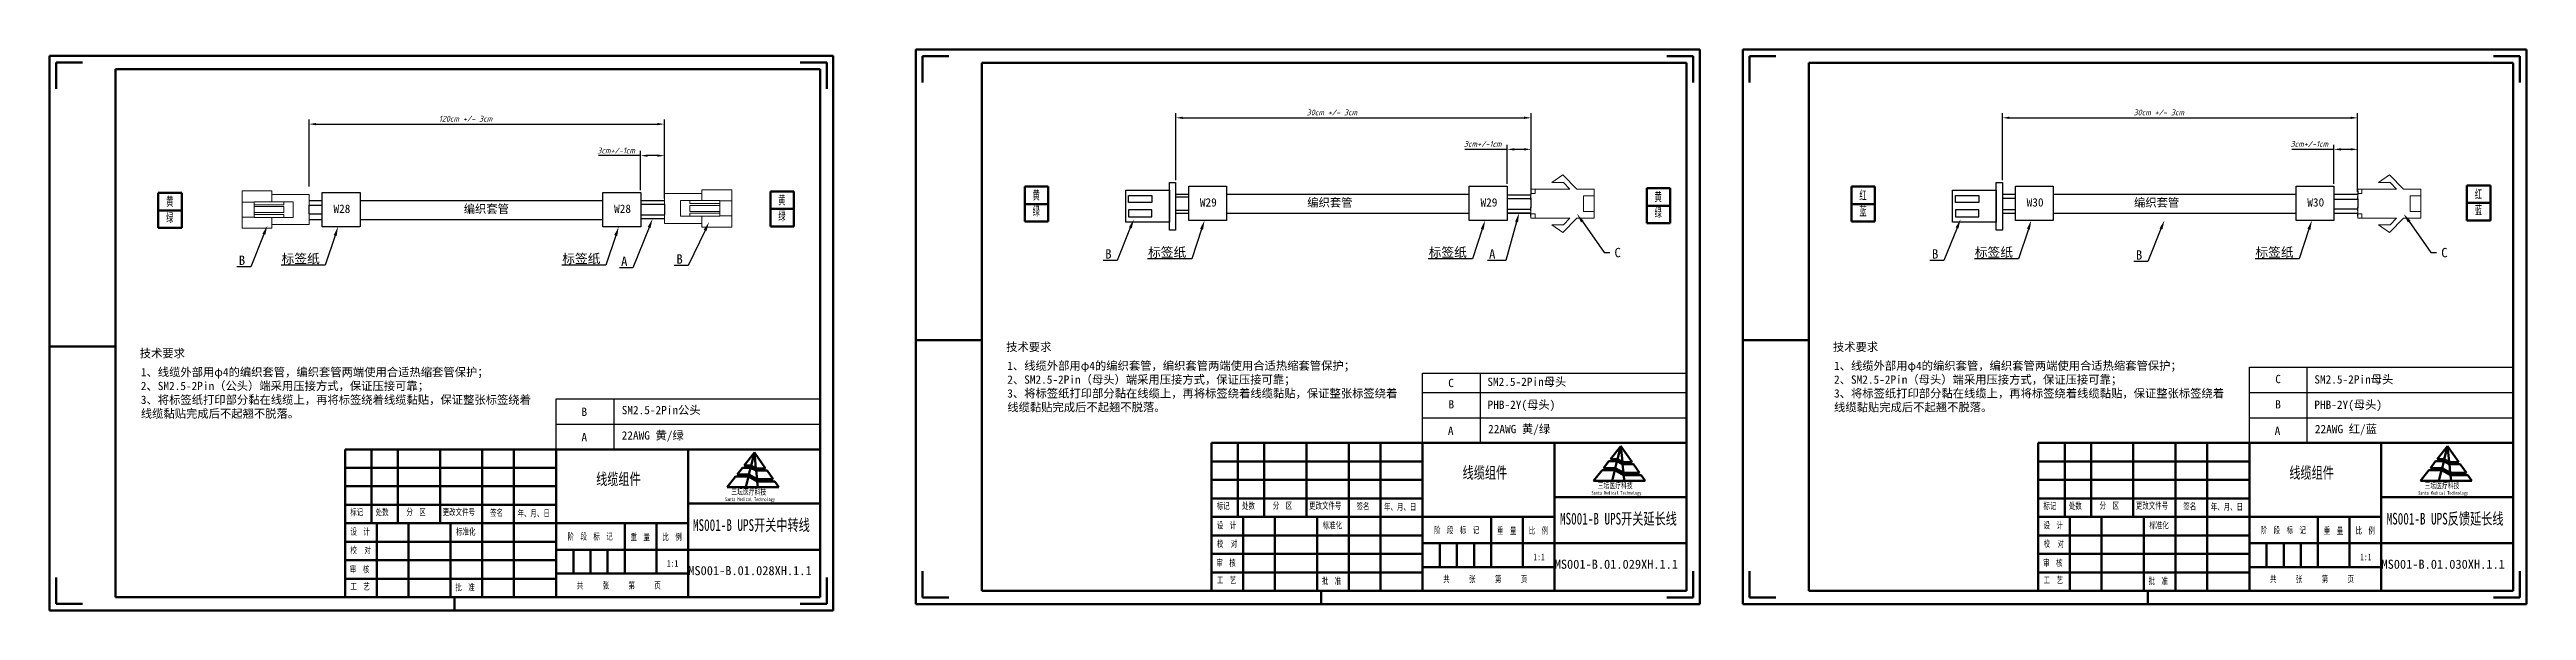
# Model space of a CAD drawing. Header units: millimetres. Extents: x 15931 to 18096, y 1463 to 3040.
# Drawn here: x 17029 to 18090, y 1718 to 1958 of the extents above; entities that cross this region are included whole.
import ezdxf
from ezdxf import colors
from ezdxf.entities.mleader import LeaderData, LeaderLine
from ezdxf.enums import TextEntityAlignment as Align
from ezdxf.math import Vec2, Vec3

# ---------------------------------------------------------------- set-up
doc = ezdxf.new("R2010")
doc.units = ezdxf.units.MM
doc.layers.add('dim', color=82, linetype='Continuous', lineweight=9)
doc.layers.add('总内框线', color=7, linetype='Continuous', lineweight=50)
doc.styles.add('GB', font='gbeitc.shx', dxfattribs={"bigfont": 'gbcbig.shx'})
doc.styles.add('SLDTEXTSTYLE1', font='TXT', dxfattribs={"width": 0.7})
doc.styles.get("Standard").update_dxf_attribs({"font": 'simfang.ttf'})
doc.styles.add('TXT08', font='txt.shx', dxfattribs={"width": 0.8, "bigfont": 'gbcbig.shx'})
doc.dimstyles.new('GB', dxfattribs={"dimtxt": 2.5, "dimasz": 3, "dimexe": 2, "dimexo": 1, "dimgap": 1, "dimtad": 1, "dimtoh": 1, "dimdsep": 46, "dimtxsty": 'GB', "dimcen": 2.5, "dimclrd": 1, "dimclre": 3, "dimclrt": 6, "dimadec": 0, "dimazin": 0, "dimtfac": 1, "dimtmove": 0, "dimatfit": 3, "dimfxl": 4, "dimarcsym": 0})

msp = doc.modelspace()

# ---------------------------------------------------------------- texts
at = {"layer": 'dim', "color": 6, "style": 'TXT08', "width": 0.8}
for s, p in [('黄', (17080.403, 1893.034)), ('绿', (17342.614, 1886.871)), ('黄', (17342.614, 1893.693)), ('绿', (17451.549, 1888.94)), ('黄', (17451.549, 1895.762)), ('绿', (17717.969, 1888.231)), ('黄', (17717.969, 1895.053)), ('红', (17805.698, 1895.762)), ('蓝', (17805.698, 1888.94)), ('红', (18069.34, 1896.233)), ('蓝', (18069.34, 1889.411)), ('绿', (17080.403, 1886.212))]:
    msp.add_text(s, height=3.853, dxfattribs=at).set_placement(p, align=Align.MIDDLE)
at = {"layer": '总内框线', "color": 6, "attachment_point": 1}
for s, insert, char_height, width, style in [('{\\fSimSun|b0|i0|c134|p54;W28}', (17150.51, 1891.647), 3.55114, 8.0267, 'GB'), ('{\\fSimSun|b0|i0|c134|p2;编织套管}', (17206.314, 1891.576), 3.55114, 132.12967, 'GB'), ('{\\fSimSun|b0|i0|c134|p54;W28}', (17270.719, 1891.647), 3.55114, 8.0267, 'GB'), ('{\\fSimSun|b0|i0|c134|p54;W29}', (17521.655, 1894.374), 3.55114, 8.0267, 'GB'), ('{\\fSimSun|b0|i0|c134|p2;编织套管}', (17567.639, 1894.304), 3.55114, 132.12967, 'GB'), ('{\\fSimSun|b0|i0|c134|p54;W29}', (17641.864, 1894.374), 3.55114, 8.0267, 'GB'), ('{\\fSimSun|b0|i0|c134|p54;W30}', (17875.805, 1894.374), 3.55114, 8.0267, 'GB'), ('{\\fSimSun|b0|i0|c134|p2;编织套管}', (17921.788, 1894.304), 3.55114, 132.12967, 'GB'), ('{\\fSimSun|b0|i0|c134|p54;W30}', (17996.014, 1894.374), 3.55114, 8.0267, 'GB'), ('{\\fSimSun|b0|i0|c134|p2;技术要求}', (17067.529, 1829.751), 3.55114, 132.12967, 'GB'), ('{\\fSimSun|b0|i0|c134|p2;技术要求}', (17438.674, 1832.479), 3.55114, 132.12967, 'GB'), ('{\\fSimSun|b0|i0|c134|p54;1、线缆外部用\\fSimSun|b0|i0|c134|p2;φ4\\fSimSun|b0|i0|c134|p54;的编织套管，编织套管两端使用合适热缩套管保护；\\P2、SM2.5-2Pin（母头）端采用压接方式，保证压接可靠；\\P3、将标签纸打印部分黏在线缆上，再将标签绕着线缆黏贴，保证整张标签绕着线缆黏贴完成后不起翘不脱落。}', (17439.144, 1824.43), 3.551136, 169.10438, 'GB'), ('{\\fSimSun|b0|i0|c134|p2;技术要求}', (17792.824, 1832.479), 3.55114, 132.12967, 'GB'), ('{\\fSimSun|b0|i0|c134|p54;1、线缆外部用\\fSimSun|b0|i0|c134|p2;φ4\\fSimSun|b0|i0|c134|p54;的编织套管，编织套管两端使用合适热缩套管保护；\\P2、SM2.5-2Pin（母头）端采用压接方式，保证压接可靠；\\P3、将标签纸打印部分黏在线缆上，再将标签绕着线缆黏贴，保证整张标签绕着线缆黏贴完成后不起翘不脱落。}', (17793.293, 1824.43), 3.551136, 169.10438, 'GB'), ('{\\fSimSun|b0|i0|c134|p54;1、线缆外部用\\fSimSun|b0|i0|c134|p2;φ4\\fSimSun|b0|i0|c134|p54;的编织套管，编织套管两端使用合适热缩套管保护；\\P2、SM2.5-2Pin（公头）端采用压接方式，保证压接可靠；\\P3、将标签纸打印部分黏在线缆上，再将标签绕着线缆黏贴，保证整张标签绕着线缆黏贴完成后不起翘不脱落。}', (17067.998, 1821.703), 3.551136, 169.10438, 'GB'), ('{\\fSimSun|b0|i0|c134|p2;C}', (17628.038, 1817.058), 3.55114, 8.0267, 'GB'), ('{\\fSimSun|b0|i0|c134|p54;SM2.5-2Pin母头}', (17644.79, 1817.561), 3.55114, 64.25618, 'GB'), ('{\\fSimSun|b0|i0|c134|p2;C}', (17982.3, 1818.744), 3.55114, 8.0267, 'GB'), ('{\\fSimSun|b0|i0|c134|p54;SM2.5-2Pin母头}', (17999.042, 1818.579), 3.55114, 66.90852, 'GB'), ('{\\fSimSun|b0|i0|c134|p2;B}', (17256.747, 1804.715), 3.55114, 8.0267, 'GB'), ('{\\fSimSun|b0|i0|c134|p54;SM2.5-2Pin公头}', (17273.975, 1805.44), 3.55114, 64.25618, 'GB'), ('{\\fSimSun|b0|i0|c134|p2;B}', (17628.151, 1807.916), 3.55114, 8.0267, 'GB'), ('{\\fSimSun|b0|i0|c134|p54;PHB-2Y(母头)}', (17644.892, 1807.751), 3.55114, 66.90852, 'GB'), ('{\\fSimSun|b0|i0|c134|p2;B}', (17982.3, 1807.916), 3.55114, 8.0267, 'GB'), ('{\\fSimSun|b0|i0|c134|p54;PHB-2Y(母头)}', (17999.042, 1807.751), 3.55114, 66.90852, 'GB'), ('{\\fSimSun|b0|i0|c134|p2;A}', (17256.747, 1793.888), 3.55114, 8.0267, 'GB'), ('{\\fSimSun|b0|i0|c134|p54;22AWG 黄/绿}', (17273.975, 1794.612), 3.55114, 64.25618, 'GB'), ('{\\fSimSun|b0|i0|c134|p2;A}', (17627.893, 1796.615), 3.55114, 8.0267, 'GB'), ('{\\fSimSun|b0|i0|c134|p54;22AWG 黄/绿}', (17645.12, 1797.339), 3.55114, 64.25618, 'GB'), ('{\\fSimSun|b0|i0|c134|p2;A}', (17982.042, 1796.615), 3.55114, 8.0267, 'GB'), ('{\\fSimSun|b0|i0|c134|p54;22AWG 红/蓝}', (17999.27, 1797.339), 3.55114, 64.25618, 'GB'), ('{\\fSimSun|b0|i0|c134|p2;线缆组件}', (17263.038, 1776.655), 5, 94.62992, 'SLDTEXTSTYLE1'), ('{\\fSimSun|b0|i0|c134|p2;线缆组件}', (17634.184, 1779.382), 5, 94.62992, 'SLDTEXTSTYLE1'), ('{\\fSimSun|b0|i0|c134|p2;线缆组件}', (17988.333, 1779.382), 5, 94.62992, 'SLDTEXTSTYLE1'), ('{\\fSimSun|b0|i0|c134|p2;标记}', (17157.705, 1761.362), 2.82588, 105.14436, 'SLDTEXTSTYLE1'), ('{\\fSimSun|b0|i0|c134|p2;处数}', (17168.58, 1761.379), 2.82588, 105.14436, 'SLDTEXTSTYLE1'), ('{\\fSimSun|b0|i0|c134|p2;分\u3000区}', (17181.761, 1761.52), 2.82588, 105.14436, 'SLDTEXTSTYLE1'), ('{\\fSimSun|b0|i0|c134|p2;更改文件号}', (17197.286, 1761.458), 2.82588, 105.14436, 'SLDTEXTSTYLE1'), ('{\\fSimSun|b0|i0|c134|p2;签名}', (17217.615, 1761.166), 2.82588, 105.14436, 'SLDTEXTSTYLE1'), ('{\\fSimSun|b0|i0|c134|p2;年、月、日}', (17229.364, 1760.947), 2.82588, 105.14436, 'SLDTEXTSTYLE1'), ('{\\fSimSun|b0|i0|c134|p2;标记}', (17528.851, 1764.09), 2.82588, 105.14436, 'SLDTEXTSTYLE1'), ('{\\fSimSun|b0|i0|c134|p2;处数}', (17539.726, 1764.107), 2.82588, 105.14436, 'SLDTEXTSTYLE1'), ('{\\fSimSun|b0|i0|c134|p2;分\u3000区}', (17552.907, 1764.247), 2.82588, 105.14436, 'SLDTEXTSTYLE1'), ('{\\fSimSun|b0|i0|c134|p2;更改文件号}', (17568.432, 1764.185), 2.82588, 105.14436, 'SLDTEXTSTYLE1'), ('{\\fSimSun|b0|i0|c134|p2;签名}', (17588.761, 1763.893), 2.82588, 105.14436, 'SLDTEXTSTYLE1'), ('{\\fSimSun|b0|i0|c134|p2;年、月、日}', (17600.51, 1763.674), 2.82588, 105.14436, 'SLDTEXTSTYLE1'), ('{\\fSimSun|b0|i0|c134|p2;标记}', (17883, 1764.09), 2.82588, 105.14436, 'SLDTEXTSTYLE1'), ('{\\fSimSun|b0|i0|c134|p2;处数}', (17893.875, 1764.107), 2.82588, 105.14436, 'SLDTEXTSTYLE1'), ('{\\fSimSun|b0|i0|c134|p2;分\u3000区}', (17907.056, 1764.247), 2.82588, 105.14436, 'SLDTEXTSTYLE1'), ('{\\fSimSun|b0|i0|c134|p2;更改文件号}', (17922.581, 1764.185), 2.82588, 105.14436, 'SLDTEXTSTYLE1'), ('{\\fSimSun|b0|i0|c134|p2;签名}', (17942.91, 1763.893), 2.82588, 105.14436, 'SLDTEXTSTYLE1'), ('{\\fSimSun|b0|i0|c134|p2;年、月、日}', (17954.659, 1763.674), 2.82588, 105.14436, 'SLDTEXTSTYLE1'), ('{\\fSimSun|b0|i0|c134|p2;设\u3000计}', (17157.772, 1753.065), 2.82588, 105.14436, 'SLDTEXTSTYLE1'), ('{\\fSimSun|b0|i0|c134|p2;标准化}', (17203.07, 1753.048), 2.82588, 105.14436, 'SLDTEXTSTYLE1'), ('{\\fSimSun|b0|i0|c134|p2;阶\u3000段\u3000标\u3000记}', (17250.788, 1750.977), 2.82588, 105.14436, 'SLDTEXTSTYLE1'), ('{\\fSimSun|b0|i0|c134|p2;重\u3000量}', (17277.784, 1750.718), 2.82588, 105.14436, 'SLDTEXTSTYLE1'), ('{\\fSimSun|b0|i0|c134|p2;比\u3000例}', (17291.407, 1750.797), 2.82588, 105.14436, 'SLDTEXTSTYLE1'), ('{\\fSimSun|b0|i0|c134|p54;MS001-B UPS开关中转线}', (17304.512, 1756.958), 5, 94.62992, 'SLDTEXTSTYLE1'), ('{\\fSimSun|b0|i0|c134|p2;设\u3000计}', (17528.918, 1755.792), 2.82588, 105.14436, 'SLDTEXTSTYLE1'), ('{\\fSimSun|b0|i0|c134|p2;标准化}', (17574.215, 1755.776), 2.82588, 105.14436, 'SLDTEXTSTYLE1'), ('{\\fSimSun|b0|i0|c134|p2;阶\u3000段\u3000标\u3000记}', (17621.934, 1753.704), 2.82588, 105.14436, 'SLDTEXTSTYLE1'), ('{\\fSimSun|b0|i0|c134|p2;重\u3000量}', (17648.93, 1753.446), 2.82588, 105.14436, 'SLDTEXTSTYLE1'), ('{\\fSimSun|b0|i0|c134|p2;比\u3000例}', (17662.553, 1753.524), 2.82588, 105.14436, 'SLDTEXTSTYLE1'), ('{\\fSimSun|b0|i0|c134|p54;MS001-B UPS开关延长线}', (17675.92, 1759.685), 5, 94.62992, 'SLDTEXTSTYLE1'), ('{\\fSimSun|b0|i0|c134|p2;设\u3000计}', (17883.067, 1755.792), 2.82588, 105.14436, 'SLDTEXTSTYLE1'), ('{\\fSimSun|b0|i0|c134|p2;标准化}', (17928.365, 1755.776), 2.82588, 105.14436, 'SLDTEXTSTYLE1'), ('{\\fSimSun|b0|i0|c134|p2;阶\u3000段\u3000标\u3000记}', (17976.083, 1753.704), 2.82588, 105.14436, 'SLDTEXTSTYLE1'), ('{\\fSimSun|b0|i0|c134|p2;重\u3000量}', (18003.079, 1753.446), 2.82588, 105.14436, 'SLDTEXTSTYLE1'), ('{\\fSimSun|b0|i0|c134|p2;比\u3000例}', (18016.702, 1753.524), 2.82588, 105.14436, 'SLDTEXTSTYLE1'), ('{\\fSimSun|b0|i0|c134|p54;MS001-B UPS反馈延长线}', (18029.997, 1759.685), 5, 94.62992, 'SLDTEXTSTYLE1'), ('{\\fSimSun|b0|i0|c134|p2;校  对}', (17157.772, 1745.153), 2.82588, 105.14436, 'SLDTEXTSTYLE1'), ('{\\fSimSun|b0|i0|c134|p2;审\u3000核}', (17528.687, 1739.664), 2.82588, 105.14436, 'SLDTEXTSTYLE1'), ('{\\fSimSun|b0|i0|c134|p2;校  对}', (17528.918, 1747.88), 2.82588, 105.14436, 'SLDTEXTSTYLE1'), ('{\\fSimSun|b0|i0|c134|p2;1:1}', (17664.515, 1742.221), 2.82588, 105.14436, 'SLDTEXTSTYLE1'), ('{\\fSimSun|b0|i0|c134|p2;审\u3000核}', (17882.837, 1739.664), 2.82588, 105.14436, 'SLDTEXTSTYLE1'), ('{\\fSimSun|b0|i0|c134|p2;校  对}', (17883.067, 1747.88), 2.82588, 105.14436, 'SLDTEXTSTYLE1'), ('{\\fSimSun|b0|i0|c134|p2;1:1}', (18018.664, 1742.221), 2.82588, 105.14436, 'SLDTEXTSTYLE1'), ('{\\fSimSun|b0|i0|c134|p2;审\u3000核}', (17157.542, 1736.936), 2.82588, 105.14436, 'SLDTEXTSTYLE1'), ('{\\fSimSun|b0|i0|c134|p2;工\u3000艺}', (17157.772, 1729.605), 2.82588, 105.14436, 'SLDTEXTSTYLE1'), ('{\\fSimSun|b0|i0|c134|p2;批\u3000准}', (17202.724, 1729.245), 2.82588, 105.14436, 'SLDTEXTSTYLE1'), ('{\\fSimSun|b0|i0|c134|p2;共\u3000\u3000\u3000张\u3000\u3000\u3000第\u3000\u3000\u3000页}', (17254.737, 1730.037), 2.82588, 105.14436, 'SLDTEXTSTYLE1'), ('{\\fSimSun|b0|i0|c134|p2;1:1}', (17293.369, 1739.494), 2.82588, 105.14436, 'SLDTEXTSTYLE1'), ('{\\fSimSun|b0|i0|c134|p54;\\W1;MS001-B.01.028XH.1.1}', (17302.494, 1736.904), 3.88422, 60.21792, 'SLDTEXTSTYLE1'), ('{\\fSimSun|b0|i0|c134|p2;工\u3000艺}', (17528.918, 1732.332), 2.82588, 105.14436, 'SLDTEXTSTYLE1'), ('{\\fSimSun|b0|i0|c134|p2;批\u3000准}', (17573.87, 1731.973), 2.82588, 105.14436, 'SLDTEXTSTYLE1'), ('{\\fSimSun|b0|i0|c134|p2;共\u3000\u3000\u3000张\u3000\u3000\u3000第\u3000\u3000\u3000页}', (17625.882, 1732.764), 2.82588, 105.14436, 'SLDTEXTSTYLE1'), ('{\\fSimSun|b0|i0|c134|p54;\\W1;MS001-B.01.029XH.1.1}', (17673.64, 1739.631), 3.88422, 60.21792, 'SLDTEXTSTYLE1'), ('{\\fSimSun|b0|i0|c134|p2;工\u3000艺}', (17883.067, 1732.332), 2.82588, 105.14436, 'SLDTEXTSTYLE1'), ('{\\fSimSun|b0|i0|c134|p2;批\u3000准}', (17928.019, 1731.973), 2.82588, 105.14436, 'SLDTEXTSTYLE1'), ('{\\fSimSun|b0|i0|c134|p2;共\u3000\u3000\u3000张\u3000\u3000\u3000第\u3000\u3000\u3000页}', (17980.032, 1732.764), 2.82588, 105.14436, 'SLDTEXTSTYLE1'), ('{\\fSimSun|b0|i0|c134|p54;\\W1;MS001-B.01.030XH.1.1}', (18027.789, 1739.631), 3.88422, 60.21792, 'SLDTEXTSTYLE1')]:
    msp.add_mtext(s, dxfattribs=dict(at, insert=insert, char_height=char_height, width=width, style=style))
at = {"layer": '总内框线', "color": 5, "char_height": 2.54329, "width": 94.62992, "attachment_point": 1, "style": 'SLDTEXTSTYLE1'}
for insert in [(17692.087, 1772.69), (18046.236, 1772.69), (17320.941, 1769.963)]:
    msp.add_mtext('{\\fSimSun|b0|i0|c134|p2;三坛医疗科技}', dxfattribs=dict(at, insert=insert))
at = {"layer": '总内框线', "color": 5, "char_height": 1.55649, "attachment_point": 1, "style": 'SLDTEXTSTYLE1'}
for insert in [(17318.244, 1766.26), (17689.39, 1768.988), (18043.539, 1768.988)]:
    msp.add_mtext('Santa Medical Technology', dxfattribs=dict(at, insert=insert))

# ---------------------------------------------------------------- blocks, each defined once
blk = doc.blocks.new('*D414')
at = {"color": 3, "lineweight": -2, "transparency": 16777216}
for p, q in [((17140.1, 1899.4), (17140.1, 1928.1)), ((17292.3, 1898.1), (17292.3, 1928.1))]:
    blk.add_line(p, q, dxfattribs=at)
at = {"color": 1, "lineweight": -2, "transparency": 16777216}
blk.add_line((17143.1, 1926.1), (17289.3, 1926.1), dxfattribs=at)
at = {"color": 1, "transparency": 16777216}
for points in [[(17143.1, 1926.6), (17143.1, 1925.6), (17140.1, 1926.1)], [(17289.3, 1926.6), (17289.3, 1925.6), (17292.3, 1926.1)]]:
    blk.add_solid(points, dxfattribs=at)
at = {"layer": 'Defpoints', "color": 0, "transparency": 16777216}
for p in [(17292.3, 1926.1), (17140.1, 1898.4), (17292.3, 1897.1)]:
    blk.add_point(p, dxfattribs=at)
at = {"color": 6, "transparency": 16777216, "insert": (17207.1, 1928.4), "char_height": 2.5, "attachment_point": 5, "style": 'GB'}
blk.add_mtext('120cm +/- 3cm', dxfattribs=at)
blk = doc.blocks.new('*D415')
at = {"color": 1, "lineweight": -2, "transparency": 16777216}
for p, q in [((17282.1, 1912.6), (17264.1, 1912.6)), ((17289.3, 1912.6), (17285.1, 1912.6))]:
    blk.add_line(p, q, dxfattribs=at)
at = {"color": 3, "lineweight": -2, "transparency": 16777216}
for p, q in [((17282.1, 1897.8), (17282.1, 1914.6)), ((17292.3, 1894.3), (17292.3, 1914.6))]:
    blk.add_line(p, q, dxfattribs=at)
at = {"color": 1, "transparency": 16777216}
for points in [[(17285.1, 1913.1), (17285.1, 1912.1), (17282.1, 1912.6)], [(17289.3, 1913.1), (17289.3, 1912.1), (17292.3, 1912.6)]]:
    blk.add_solid(points, dxfattribs=at)
at = {"layer": 'Defpoints', "color": 0, "transparency": 16777216}
for p in [(17282.1, 1912.6), (17282.1, 1896.8), (17292.3, 1893.3)]:
    blk.add_point(p, dxfattribs=at)
at = {"color": 6, "transparency": 16777216, "insert": (17271.6, 1914.8), "char_height": 2.5, "attachment_point": 5, "style": 'GB'}
blk.add_mtext('3cm+/-1cm', dxfattribs=at)
blk = doc.blocks.new('*D402')
at = {"color": 3, "lineweight": -2, "transparency": 16777216}
for p, q in [((17511.3, 1902.1), (17511.3, 1930.8)), ((17663.5, 1900.8), (17663.5, 1930.8))]:
    blk.add_line(p, q, dxfattribs=at)
at = {"color": 1, "lineweight": -2, "transparency": 16777216}
blk.add_line((17514.3, 1928.8), (17660.5, 1928.8), dxfattribs=at)
at = {"color": 1, "transparency": 16777216}
for points in [[(17514.3, 1929.3), (17514.3, 1928.3), (17511.3, 1928.8)], [(17660.5, 1929.3), (17660.5, 1928.3), (17663.5, 1928.8)]]:
    blk.add_solid(points, dxfattribs=at)
at = {"layer": 'Defpoints', "color": 0, "transparency": 16777216}
for p in [(17663.5, 1928.8), (17511.3, 1901.1), (17663.5, 1899.8)]:
    blk.add_point(p, dxfattribs=at)
at = {"color": 6, "transparency": 16777216, "insert": (17578.2, 1931.1), "char_height": 2.5, "attachment_point": 5, "style": 'GB'}
blk.add_mtext('30cm +/- 3cm', dxfattribs=at)
blk = doc.blocks.new('*D403')
at = {"color": 1, "lineweight": -2, "transparency": 16777216}
for p, q in [((17653.3, 1915.3), (17635.2, 1915.3)), ((17660.5, 1915.3), (17656.3, 1915.3))]:
    blk.add_line(p, q, dxfattribs=at)
at = {"color": 3, "lineweight": -2, "transparency": 16777216}
for p, q in [((17653.3, 1900.5), (17653.3, 1917.3)), ((17663.5, 1897.1), (17663.5, 1917.3))]:
    blk.add_line(p, q, dxfattribs=at)
at = {"color": 1, "transparency": 16777216}
for points in [[(17656.3, 1915.8), (17656.3, 1914.8), (17653.3, 1915.3)], [(17660.5, 1915.8), (17660.5, 1914.8), (17663.5, 1915.3)]]:
    blk.add_solid(points, dxfattribs=at)
at = {"layer": 'Defpoints', "color": 0, "transparency": 16777216}
for p in [(17653.3, 1915.3), (17653.3, 1899.5), (17663.5, 1896.1)]:
    blk.add_point(p, dxfattribs=at)
at = {"color": 6, "transparency": 16777216, "insert": (17642.8, 1917.6), "char_height": 2.5, "attachment_point": 5, "style": 'GB'}
blk.add_mtext('3cm+/-1cm', dxfattribs=at)
blk = doc.blocks.new('*D412')
at = {"color": 3, "lineweight": -2, "transparency": 16777216}
for p, q in [((17865.4, 1902.1), (17865.4, 1930.8)), ((18017.6, 1900.8), (18017.6, 1930.8))]:
    blk.add_line(p, q, dxfattribs=at)
at = {"color": 1, "lineweight": -2, "transparency": 16777216}
blk.add_line((17868.4, 1928.8), (18014.6, 1928.8), dxfattribs=at)
at = {"color": 1, "transparency": 16777216}
for points in [[(17868.4, 1929.3), (17868.4, 1928.3), (17865.4, 1928.8)], [(18014.6, 1929.3), (18014.6, 1928.3), (18017.6, 1928.8)]]:
    blk.add_solid(points, dxfattribs=at)
at = {"layer": 'Defpoints', "color": 0, "transparency": 16777216}
for p in [(18017.6, 1928.8), (17865.4, 1901.1), (18017.6, 1899.8)]:
    blk.add_point(p, dxfattribs=at)
at = {"color": 6, "transparency": 16777216, "insert": (17932.4, 1931.1), "char_height": 2.5, "attachment_point": 5, "style": 'GB'}
blk.add_mtext('30cm +/- 3cm', dxfattribs=at)
blk = doc.blocks.new('*D413')
at = {"color": 1, "lineweight": -2, "transparency": 16777216}
for p, q in [((18007.4, 1915.3), (17989.4, 1915.3)), ((18014.6, 1915.3), (18010.4, 1915.3))]:
    blk.add_line(p, q, dxfattribs=at)
at = {"color": 3, "lineweight": -2, "transparency": 16777216}
for p, q in [((18007.4, 1900.5), (18007.4, 1917.3)), ((18017.6, 1897.1), (18017.6, 1917.3))]:
    blk.add_line(p, q, dxfattribs=at)
at = {"color": 1, "transparency": 16777216}
for points in [[(18010.4, 1915.8), (18010.4, 1914.8), (18007.4, 1915.3)], [(18014.6, 1915.8), (18014.6, 1914.8), (18017.6, 1915.3)]]:
    blk.add_solid(points, dxfattribs=at)
at = {"layer": 'Defpoints', "color": 0, "transparency": 16777216}
for p in [(18007.4, 1915.3), (18007.4, 1899.5), (18017.6, 1896.1)]:
    blk.add_point(p, dxfattribs=at)
at = {"color": 6, "transparency": 16777216, "insert": (17996.9, 1917.6), "char_height": 2.5, "attachment_point": 5, "style": 'GB'}
blk.add_mtext('3cm+/-1cm', dxfattribs=at)

# ---------------------------------------------------------------- dimensions: what is measured, and where the dimension line sits
for base, p1, p2, text, picture, middle in [((17292.333, 1926.11), (17140.128, 1898.375), (17292.333, 1897.099), '120cm +/- 3cm', '*D414', (17207.068, 1926.11)), ((17663.479, 1928.838), (17511.274, 1901.102), (17663.479, 1899.827), '30cm +/- 3cm', '*D402', (17578.214, 1928.838)), ((18017.628, 1928.838), (17865.423, 1901.102), (18017.628, 1899.827), '30cm +/- 3cm', '*D412', (17932.363, 1928.838))]:
    dim = msp.add_linear_dim(base=base, p1=p1, p2=p2, text=text, dimstyle='GB')
    dim.commit()
    dim.dimension.update_dxf_attribs({"geometry": picture, "text_midpoint": middle, "dimtype": 160})
for base, p1, p2, picture, middle in [((17282.147, 1912.593), (17292.333, 1893.343), (17282.147, 1896.805), '*D415', (17271.611, 1914.843)), ((17653.293, 1915.321), (17663.479, 1896.07), (17653.293, 1899.532), '*D403', (17642.757, 1917.571)), ((18007.442, 1915.321), (18017.628, 1896.07), (18007.442, 1899.532), '*D413', (17996.906, 1917.571))]:
    dim = msp.add_linear_dim(base=base, p1=p1, p2=p2, text='3cm+/-1cm', dimstyle='GB')
    dim.commit()
    dim.dimension.update_dxf_attribs({"geometry": picture, "text_midpoint": middle})

# ---------------------------------------------------------------- linework, layer by layer
at = {"color": 3, "lineweight": 60}
for p, q in [((17456.672, 1899.376), (17446.639, 1899.376)), ((17446.639, 1884.376), (17446.639, 1899.376)), ((17456.672, 1899.376), (17456.672, 1884.376)), ((17810.821, 1899.376), (17800.788, 1899.376)), ((17800.788, 1884.376), (17800.788, 1899.376)), ((17810.821, 1899.376), (17810.821, 1884.376)), ((18074.462, 1899.847), (18064.43, 1899.847)), ((18064.43, 1884.847), (18064.43, 1899.847)), ((18074.462, 1899.847), (18074.462, 1884.847)), ((17085.526, 1896.648), (17075.493, 1896.648)), ((17075.493, 1881.648), (17075.493, 1896.648)), ((17085.526, 1889.148), (17075.493, 1889.148)), ((17085.526, 1896.648), (17085.526, 1881.648)), ((17347.737, 1897.307), (17337.704, 1897.307)), ((17337.704, 1882.307), (17337.704, 1897.307)), ((17347.737, 1889.807), (17337.704, 1889.807)), ((17347.737, 1897.307), (17347.737, 1882.307)), ((17456.672, 1891.876), (17446.639, 1891.876)), ((17723.092, 1898.666), (17713.059, 1898.666)), ((17713.059, 1883.666), (17713.059, 1898.666)), ((17723.092, 1891.166), (17713.059, 1891.166)), ((17723.092, 1898.666), (17723.092, 1883.666)), ((17810.821, 1891.876), (17800.788, 1891.876)), ((18074.462, 1892.347), (18064.43, 1892.347)), ((17085.526, 1881.648), (17075.493, 1881.648)), ((17347.737, 1882.307), (17337.704, 1882.307)), ((17456.672, 1884.376), (17446.639, 1884.376)), ((17723.092, 1883.666), (17713.059, 1883.666)), ((17810.821, 1884.376), (17800.788, 1884.376)), ((18074.462, 1884.847), (18064.43, 1884.847))]:
    msp.add_line(p, q, dxfattribs=at)
at = {"color": 7, "linetype": 'Continuous', "lineweight": 15}
for p, q in [((17677.119, 1904.394), (17672.417, 1901.1)), ((17672.417, 1901.1), (17677.373, 1901.1)), ((17683.058, 1898.207), (17677.119, 1904.394)), ((17677.373, 1901.1), (17680.15, 1898.207)), ((18031.268, 1904.394), (18026.566, 1901.1)), ((18026.566, 1901.1), (18031.523, 1901.1)), ((18037.207, 1898.207), (18031.268, 1904.394)), ((18031.523, 1901.1), (18034.3, 1898.207)), ((17111.371, 1892.699), (17111.371, 1897.499)), ((17111.371, 1897.499), (17124.171, 1897.499)), ((17116.491, 1892.699), (17111.371, 1892.699)), ((17111.371, 1892.699), (17111.371, 1886.299)), ((17129.291, 1892.859), (17116.491, 1892.859)), ((17116.491, 1892.859), (17116.491, 1891.579)), ((17116.491, 1891.579), (17129.291, 1891.579)), ((17116.491, 1890.779), (17116.491, 1891.579)), ((17129.291, 1890.779), (17116.491, 1890.779)), ((17116.491, 1890.779), (17116.491, 1888.219)), ((17124.171, 1892.859), (17124.171, 1897.499)), ((17140.171, 1895.899), (17124.171, 1895.899)), ((17129.291, 1892.859), (17133.291, 1892.859)), ((17129.291, 1891.579), (17129.291, 1892.859)), ((17129.291, 1888.219), (17129.291, 1890.779)), ((17133.291, 1886.139), (17133.291, 1892.859)), ((17140.171, 1895.899), (17140.171, 1883.099)), ((17292.333, 1883.607), (17292.333, 1896.407)), ((17292.333, 1896.407), (17308.333, 1896.407)), ((17303.213, 1893.367), (17299.213, 1893.367)), ((17299.213, 1893.367), (17299.213, 1886.647)), ((17303.213, 1893.367), (17303.213, 1892.087)), ((17316.013, 1893.367), (17303.213, 1893.367)), ((17303.213, 1892.087), (17316.013, 1892.087)), ((17316.013, 1891.287), (17303.213, 1891.287)), ((17303.213, 1891.287), (17303.213, 1888.727)), ((17303.213, 1888.727), (17316.013, 1888.727)), ((17321.133, 1898.007), (17308.333, 1898.007)), ((17308.333, 1898.007), (17308.333, 1893.367)), ((17316.013, 1892.087), (17316.013, 1893.367)), ((17321.133, 1893.207), (17316.013, 1893.207)), ((17316.013, 1892.087), (17316.013, 1891.287)), ((17316.013, 1888.727), (17316.013, 1891.287)), ((17316.013, 1888.727), (17316.013, 1887.927)), ((17321.133, 1898.007), (17321.133, 1893.207)), ((17321.133, 1886.807), (17321.133, 1893.207)), ((17663.479, 1885.8), (17663.479, 1898.6)), ((17665.279, 1898.207), (17663.479, 1898.207)), ((17663.479, 1898.207), (17663.479, 1896.407)), ((17663.479, 1896.407), (17665.279, 1896.407)), ((17663.479, 1887.632), (17663.479, 1896.407)), ((17665.279, 1896.407), (17665.279, 1898.207)), ((17665.279, 1898.207), (17680.15, 1898.207)), ((17683.058, 1898.207), (17690.479, 1898.207)), ((17690.479, 1895.394), (17685.979, 1895.394)), ((17685.979, 1895.394), (17685.979, 1888.644)), ((17690.479, 1888.644), (17685.979, 1888.644)), ((17690.479, 1895.394), (17690.479, 1898.207)), ((17690.479, 1895.394), (17690.479, 1888.644)), ((17690.479, 1885.832), (17690.479, 1888.644)), ((18017.628, 1885.8), (18017.628, 1898.6)), ((18019.428, 1898.207), (18017.628, 1898.207)), ((18017.628, 1898.207), (18017.628, 1896.407)), ((18017.628, 1896.407), (18019.428, 1896.407)), ((18017.628, 1887.632), (18017.628, 1896.407)), ((18019.428, 1896.407), (18019.428, 1898.207)), ((18019.428, 1898.207), (18034.3, 1898.207)), ((18037.207, 1898.207), (18044.628, 1898.207)), ((18044.628, 1895.394), (18040.128, 1895.394)), ((18040.128, 1895.394), (18040.128, 1888.644)), ((18044.628, 1888.644), (18040.128, 1888.644)), ((18044.628, 1895.394), (18044.628, 1898.207)), ((18044.628, 1895.394), (18044.628, 1888.644)), ((18044.628, 1885.832), (18044.628, 1888.644)), ((17111.371, 1881.499), (17111.371, 1886.299)), ((17111.371, 1886.299), (17116.491, 1886.299)), ((17111.371, 1881.499), (17124.171, 1881.499)), ((17116.491, 1888.219), (17129.291, 1888.219)), ((17116.491, 1887.419), (17116.491, 1888.219)), ((17129.291, 1887.419), (17116.491, 1887.419)), ((17116.491, 1887.419), (17116.491, 1886.139)), ((17116.491, 1886.139), (17129.291, 1886.139)), ((17124.171, 1881.499), (17124.171, 1886.139)), ((17140.171, 1883.099), (17124.171, 1883.099)), ((17129.291, 1886.139), (17129.291, 1887.419)), ((17129.291, 1886.139), (17133.291, 1886.139)), ((17292.333, 1883.607), (17308.333, 1883.607)), ((17303.213, 1886.647), (17299.213, 1886.647)), ((17316.013, 1887.927), (17303.213, 1887.927)), ((17303.213, 1887.927), (17303.213, 1886.647)), ((17303.213, 1886.647), (17316.013, 1886.647)), ((17308.333, 1886.647), (17308.333, 1882.007)), ((17321.133, 1882.007), (17308.333, 1882.007)), ((17316.013, 1886.647), (17316.013, 1887.927)), ((17316.013, 1886.807), (17321.133, 1886.807)), ((17321.133, 1886.807), (17321.133, 1882.007)), ((17665.279, 1887.632), (17663.479, 1887.632)), ((17663.479, 1887.632), (17663.479, 1885.832)), ((17663.479, 1885.832), (17665.279, 1885.832)), ((17665.279, 1885.832), (17665.279, 1887.632)), ((17665.279, 1885.832), (17680.15, 1885.832)), ((17672.417, 1882.939), (17677.119, 1879.644)), ((17677.373, 1882.939), (17672.417, 1882.939)), ((17677.119, 1879.644), (17683.058, 1885.832)), ((17680.15, 1885.832), (17677.373, 1882.939)), ((17683.058, 1885.832), (17690.479, 1885.832)), ((18019.428, 1887.632), (18017.628, 1887.632)), ((18017.628, 1887.632), (18017.628, 1885.832)), ((18017.628, 1885.832), (18019.428, 1885.832)), ((18019.428, 1885.832), (18019.428, 1887.632)), ((18019.428, 1885.832), (18034.3, 1885.832)), ((18026.566, 1882.939), (18031.268, 1879.644)), ((18031.523, 1882.939), (18026.566, 1882.939)), ((18031.268, 1879.644), (18037.207, 1885.832)), ((18034.3, 1885.832), (18031.523, 1882.939)), ((18037.207, 1885.832), (18044.628, 1885.832))]:
    msp.add_line(p, q, dxfattribs=at)
for p, q in [((17140.171, 1893.343), (17145.717, 1893.343)), ((17140.171, 1887.623), (17140.171, 1891.374)), ((17140.171, 1891.374), (17145.717, 1891.374)), ((17140.171, 1888.054), (17140.171, 1890.943)), ((17161.939, 1893.343), (17265.926, 1893.343)), ((17231.226, 1893.343), (17265.926, 1893.343)), ((17292.275, 1893.221), (17282.147, 1893.221)), ((17292.275, 1891.464), (17292.275, 1887.713)), ((17292.275, 1891.033), (17292.275, 1888.144)), ((17292.333, 1891.883), (17292.333, 1888.132)), ((17292.333, 1891.452), (17292.333, 1888.563)), ((17511.274, 1894.904), (17516.863, 1894.904)), ((17511.274, 1889.315), (17516.863, 1889.315)), ((17511.317, 1896.07), (17516.863, 1896.07)), ((17533.084, 1896.07), (17637.072, 1896.07)), ((17602.372, 1896.07), (17637.072, 1896.07)), ((17663.421, 1895.695), (17653.293, 1895.695)), ((17663.479, 1897.403), (17663.479, 1895.981)), ((17663.479, 1893.645), (17663.479, 1895.067)), ((17663.479, 1894.357), (17663.479, 1890.606)), ((17663.479, 1894.076), (17663.479, 1890.325)), ((17663.479, 1893.926), (17663.479, 1891.037)), ((17663.479, 1893.645), (17663.479, 1890.394)), ((17663.479, 1893.645), (17663.479, 1890.756)), ((17663.479, 1888.972), (17663.479, 1890.394)), ((17865.423, 1894.364), (17870.969, 1894.364)), ((17865.423, 1889.547), (17870.969, 1889.547)), ((17865.467, 1896.07), (17871.012, 1896.07)), ((17887.234, 1896.07), (17991.221, 1896.07)), ((17956.521, 1896.07), (17991.221, 1896.07)), ((18007.442, 1896.07), (18017.628, 1896.07)), ((18007.442, 1894.031), (18017.628, 1894.031)), ((18007.442, 1889.824), (18017.628, 1889.824)), ((18017.628, 1897.403), (18017.628, 1895.981)), ((18017.628, 1893.645), (18017.628, 1895.067)), ((18017.628, 1894.076), (18017.628, 1890.325)), ((18017.628, 1893.645), (18017.628, 1890.394)), ((18017.628, 1893.645), (18017.628, 1890.756)), ((18017.628, 1888.972), (18017.628, 1890.394)), ((17140.171, 1887.623), (17145.717, 1887.623)), ((17140.171, 1885.321), (17145.717, 1885.321)), ((17161.939, 1885.321), (17265.926, 1885.321)), ((17231.226, 1885.321), (17265.926, 1885.321)), ((17292.275, 1885.574), (17282.147, 1885.574)), ((17511.317, 1888.048), (17516.863, 1888.048)), ((17533.084, 1888.048), (17637.072, 1888.048)), ((17602.372, 1888.048), (17637.072, 1888.048)), ((17653.293, 1888.048), (17663.479, 1888.048)), ((17663.421, 1888.048), (17653.293, 1888.048)), ((17663.479, 1886.636), (17663.479, 1888.058)), ((17865.466, 1888.048), (17871.012, 1888.048)), ((17887.234, 1888.048), (17991.221, 1888.048)), ((17956.521, 1888.048), (17991.221, 1888.048)), ((18007.442, 1888.048), (18017.628, 1888.048)), ((18017.628, 1886.636), (18017.628, 1888.058)), ((17617.069, 1789.59), (17617.069, 1819.457)), ((17617.069, 1819.457), (17730.148, 1819.457)), ((17641.867, 1789.59), (17641.867, 1819.457)), ((17971.218, 1789.59), (17971.218, 1822.073)), ((17971.218, 1822.073), (18084.253, 1822.073)), ((17996.017, 1789.59), (17996.017, 1822.073)), ((17245.923, 1797.69), (17245.923, 1808.518)), ((17245.923, 1808.518), (17359.002, 1808.518)), ((17270.722, 1797.69), (17270.722, 1808.518)), ((17617.069, 1811.245), (17730.148, 1811.245)), ((17971.218, 1811.245), (18084.253, 1811.245)), ((17971.218, 1811.245), (18084.297, 1811.245)), ((17245.923, 1786.862), (17245.923, 1797.69)), ((17245.923, 1797.69), (17359.002, 1797.69)), ((17270.722, 1786.862), (17270.722, 1797.69)), ((17617.069, 1800.417), (17730.148, 1800.417)), ((17971.218, 1800.417), (18084.297, 1800.417))]:
    msp.add_line(p, q)
for points in [[(17508.619, 1901.102), (17511.274, 1901.102), (17511.274, 1880.66), (17508.619, 1880.66)], [(17516.863, 1899.532), (17533.084, 1899.532), (17533.084, 1884.903), (17516.863, 1884.903)], [(17637.072, 1899.532), (17653.293, 1899.532), (17653.293, 1884.903), (17637.072, 1884.903)], [(17862.769, 1901.102), (17865.423, 1901.102), (17865.423, 1880.66), (17862.769, 1880.66)], [(17871.012, 1899.532), (17887.234, 1899.532), (17887.234, 1884.903), (17871.012, 1884.903)], [(17991.221, 1899.532), (18007.442, 1899.532), (18007.442, 1884.903), (17991.221, 1884.903)], [(17145.717, 1896.805), (17161.939, 1896.805), (17161.939, 1882.176), (17145.717, 1882.176)], [(17265.926, 1896.805), (17282.147, 1896.805), (17282.147, 1882.176), (17265.926, 1882.176)], [(17489.883, 1897.825), (17508.619, 1897.825), (17508.619, 1884.093), (17489.883, 1884.093)], [(17491.133, 1895.485), (17501.125, 1895.485), (17501.125, 1892.52), (17491.133, 1892.52)], [(17491.133, 1886.434), (17501.125, 1886.434), (17501.125, 1889.399), (17491.133, 1889.399)], [(17844.033, 1897.825), (17862.769, 1897.825), (17862.769, 1884.093), (17844.033, 1884.093)], [(17845.282, 1895.485), (17855.274, 1895.485), (17855.274, 1892.52), (17845.282, 1892.52)], [(17845.282, 1886.434), (17855.274, 1886.434), (17855.274, 1889.399), (17845.282, 1889.399)]]:
    msp.add_lwpolyline(points, close=True)
for points in [[(17282.147, 1891.8), (17292.275, 1891.81), (17292.275, 1887.089), (17282.147, 1887.08)], [(17653.293, 1894.274), (17663.479, 1894.283)], [(17663.479, 1889.563), (17653.293, 1889.554)]]:
    msp.add_lwpolyline(points)
at = {"layer": '总内框线', "color": 4}
for p, q in [((17028.896, 1955.285), (17364.61, 1955.285)), ((17028.896, 1717.911), (17028.896, 1955.285)), ((17364.61, 1955.285), (17364.61, 1717.911)), ((17400.042, 1958.012), (17735.756, 1958.012)), ((17400.042, 1720.638), (17400.042, 1958.012)), ((17735.756, 1958.012), (17735.756, 1720.638)), ((17754.191, 1958.012), (18089.905, 1958.012)), ((17754.191, 1720.638), (17754.191, 1958.012)), ((18089.905, 1958.012), (18089.905, 1720.638)), ((17735.756, 1720.638), (17400.042, 1720.638)), ((18089.905, 1720.638), (17754.191, 1720.638)), ((17364.61, 1717.911), (17028.896, 1717.911))]:
    msp.add_line(p, q, dxfattribs=at)
at = {"layer": '总内框线'}
for p, q in [((17031.722, 1952.459), (17043.025, 1952.459)), ((17031.722, 1952.459), (17031.722, 1941.155)), ((17361.8, 1952.465), (17350.496, 1952.465)), ((17361.8, 1952.465), (17361.8, 1941.161)), ((17402.868, 1955.186), (17414.171, 1955.186)), ((17402.868, 1955.186), (17402.868, 1943.883)), ((17428.301, 1952.36), (17730.104, 1952.36)), ((17428.301, 1726.29), (17428.301, 1952.36)), ((17732.945, 1955.192), (17721.642, 1955.192)), ((17730.104, 1952.36), (17730.104, 1726.29)), ((17732.945, 1955.192), (17732.945, 1943.889)), ((17757.017, 1955.186), (17768.32, 1955.186)), ((17757.017, 1955.186), (17757.017, 1943.883)), ((17782.45, 1952.36), (18084.253, 1952.36)), ((17782.45, 1726.29), (17782.45, 1952.36)), ((18087.095, 1955.192), (18075.791, 1955.192)), ((18084.253, 1952.36), (18084.253, 1726.29)), ((18087.095, 1955.192), (18087.095, 1943.889)), ((17057.155, 1949.633), (17358.958, 1949.633)), ((17057.155, 1723.563), (17057.155, 1949.633)), ((17358.958, 1949.633), (17358.958, 1723.563)), ((17028.896, 1830.946), (17057.155, 1830.946)), ((17400.042, 1833.673), (17428.301, 1833.673)), ((17754.191, 1833.673), (17782.45, 1833.673)), ((17155.495, 1786.862), (17358.958, 1786.862)), ((17155.495, 1723.563), (17155.495, 1786.862)), ((17166.799, 1786.862), (17166.799, 1755.213)), ((17178.102, 1786.862), (17178.102, 1755.213)), ((17196.188, 1786.862), (17196.188, 1755.213)), ((17214.273, 1786.862), (17214.273, 1755.213)), ((17227.838, 1786.862), (17227.838, 1723.563)), ((17245.923, 1786.862), (17245.923, 1723.563)), ((17302.441, 1723.563), (17302.441, 1786.862)), ((17358.958, 1786.862), (17358.958, 1723.563)), ((17526.641, 1789.59), (17730.104, 1789.59)), ((17526.641, 1726.29), (17526.641, 1789.59)), ((17537.944, 1789.59), (17537.944, 1757.94)), ((17549.248, 1789.59), (17549.248, 1757.94)), ((17567.334, 1789.59), (17567.334, 1757.94)), ((17585.419, 1789.59), (17585.419, 1757.94)), ((17598.983, 1789.59), (17598.983, 1726.29)), ((17617.069, 1789.59), (17617.069, 1726.29)), ((17673.586, 1726.29), (17673.586, 1789.59)), ((17730.104, 1789.59), (17730.104, 1726.29)), ((17880.79, 1789.59), (18084.253, 1789.59)), ((17880.79, 1726.29), (17880.79, 1789.59)), ((17892.094, 1789.59), (17892.094, 1757.94)), ((17903.397, 1789.59), (17903.397, 1757.94)), ((17921.483, 1789.59), (17921.483, 1757.94)), ((17939.568, 1789.59), (17939.568, 1757.94)), ((17953.133, 1789.59), (17953.133, 1726.29)), ((17971.218, 1789.59), (17971.218, 1726.29)), ((18027.736, 1726.29), (18027.736, 1789.59)), ((18084.253, 1789.59), (18084.253, 1726.29)), ((17155.495, 1778.95), (17245.923, 1778.95)), ((17526.641, 1781.677), (17617.069, 1781.677)), ((17526.641, 1773.765), (17617.069, 1773.765)), ((17880.79, 1781.677), (17971.218, 1781.677)), ((17880.79, 1773.765), (17971.218, 1773.765)), ((17155.495, 1771.038), (17245.923, 1771.038)), ((17155.495, 1763.125), (17245.923, 1763.125)), ((17302.441, 1763.69), (17358.958, 1763.69)), ((17526.641, 1765.852), (17617.069, 1765.852)), ((17673.586, 1766.418), (17730.104, 1766.418)), ((17880.79, 1765.852), (17971.218, 1765.852)), ((18027.736, 1766.418), (18084.253, 1766.418)), ((17155.495, 1755.213), (17302.441, 1755.213)), ((17169.059, 1755.213), (17169.059, 1723.563)), ((17182.624, 1755.213), (17182.624, 1723.563)), ((17200.709, 1755.213), (17200.709, 1723.563)), ((17214.273, 1755.213), (17214.273, 1723.563)), ((17275.312, 1733.736), (17275.312, 1755.213)), ((17288.877, 1733.736), (17288.877, 1755.213)), ((17526.641, 1757.94), (17673.586, 1757.94)), ((17540.205, 1757.94), (17540.205, 1726.29)), ((17553.769, 1757.94), (17553.769, 1726.29)), ((17571.855, 1757.94), (17571.855, 1726.29)), ((17585.419, 1757.94), (17585.419, 1726.29)), ((17646.458, 1736.463), (17646.458, 1757.94)), ((17660.022, 1736.463), (17660.022, 1757.94)), ((17880.79, 1757.94), (18027.736, 1757.94)), ((17894.354, 1757.94), (17894.354, 1726.29)), ((17907.919, 1757.94), (17907.919, 1726.29)), ((17926.004, 1757.94), (17926.004, 1726.29)), ((17939.568, 1757.94), (17939.568, 1726.29)), ((18000.607, 1736.463), (18000.607, 1757.94)), ((18014.172, 1736.463), (18014.172, 1757.94)), ((17155.495, 1747.3), (17245.923, 1747.3)), ((17245.923, 1743.909), (17302.441, 1743.909)), ((17253.271, 1743.909), (17253.271, 1733.736)), ((17260.618, 1743.909), (17260.618, 1733.736)), ((17267.965, 1743.909), (17267.965, 1733.736)), ((17302.441, 1743.909), (17358.958, 1743.909)), ((17526.641, 1750.028), (17617.069, 1750.028)), ((17526.641, 1742.115), (17617.069, 1742.115)), ((17617.069, 1746.636), (17673.586, 1746.636)), ((17624.416, 1746.636), (17624.416, 1736.463)), ((17631.764, 1746.636), (17631.764, 1736.463)), ((17639.111, 1746.636), (17639.111, 1736.463)), ((17673.586, 1746.636), (17730.104, 1746.636)), ((17880.79, 1750.028), (17971.218, 1750.028)), ((17880.79, 1742.115), (17971.218, 1742.115)), ((17971.218, 1746.636), (18027.736, 1746.636)), ((17978.566, 1746.636), (17978.566, 1736.463)), ((17985.913, 1746.636), (17985.913, 1736.463)), ((17993.26, 1746.636), (17993.26, 1736.463)), ((18027.736, 1746.636), (18084.253, 1746.636)), ((17031.722, 1720.737), (17031.722, 1732.04)), ((17155.495, 1739.388), (17245.923, 1739.388)), ((17155.495, 1731.475), (17245.923, 1731.475)), ((17245.923, 1733.736), (17302.441, 1733.736)), ((17361.8, 1720.731), (17361.8, 1732.034)), ((17402.868, 1723.464), (17402.868, 1734.768)), ((17526.641, 1734.203), (17617.069, 1734.203)), ((17617.069, 1736.463), (17673.586, 1736.463)), ((17732.945, 1723.458), (17732.945, 1734.762)), ((17757.017, 1723.464), (17757.017, 1734.768)), ((17880.79, 1734.203), (17971.218, 1734.203)), ((17971.218, 1736.463), (18027.736, 1736.463)), ((18087.095, 1723.458), (18087.095, 1734.762)), ((17031.722, 1720.737), (17043.025, 1720.737)), ((17358.958, 1723.563), (17057.155, 1723.563)), ((17358.958, 1723.563), (17155.495, 1723.563)), ((17202.405, 1723.563), (17202.405, 1717.911)), ((17361.8, 1720.731), (17350.496, 1720.731)), ((17402.868, 1723.464), (17414.171, 1723.464)), ((17730.104, 1726.29), (17428.301, 1726.29)), ((17730.104, 1726.29), (17526.641, 1726.29)), ((17573.55, 1726.29), (17573.55, 1720.638)), ((17732.945, 1723.458), (17721.642, 1723.458)), ((17757.017, 1723.464), (17768.32, 1723.464)), ((18084.253, 1726.29), (17782.45, 1726.29)), ((18084.253, 1726.29), (17880.79, 1726.29)), ((17927.7, 1726.29), (17927.7, 1720.638)), ((18087.095, 1723.458), (18075.791, 1723.458))]:
    msp.add_line(p, q, dxfattribs=at)
at = {"layer": '总内框线', "color": 1}
for p, q in [((17330.813, 1785.574), (17326.417, 1779.937)), ((17330.813, 1785.574), (17329.406, 1779.911)), ((17335.624, 1778.697), (17330.813, 1785.574)), ((17330.813, 1785.574), (17331.492, 1778.776)), ((17701.959, 1788.302), (17697.563, 1782.664)), ((17697.563, 1782.664), (17700.505, 1782.664)), ((17700.505, 1782.664), (17702.783, 1781.424)), ((17701.959, 1788.302), (17700.552, 1782.638)), ((17706.77, 1781.424), (17701.959, 1788.302)), ((17701.959, 1788.302), (17702.638, 1781.503)), ((18056.108, 1788.302), (18051.712, 1782.664)), ((18051.712, 1782.664), (18054.654, 1782.664)), ((18054.654, 1782.664), (18056.932, 1781.424)), ((18056.108, 1788.302), (18054.701, 1782.638)), ((18060.919, 1781.424), (18056.108, 1788.302)), ((18056.108, 1788.302), (18056.787, 1781.503)), ((17322.796, 1775.292), (17319.185, 1770.663)), ((17322.796, 1775.292), (17328.231, 1775.292)), ((17325.704, 1779.023), (17323.442, 1776.121)), ((17323.442, 1776.121), (17328.457, 1776.121)), ((17325.704, 1779.023), (17329.145, 1779.023)), ((17326.417, 1779.937), (17329.359, 1779.937)), ((17328.256, 1775.278), (17327.109, 1770.663)), ((17328.231, 1775.292), (17332.034, 1773.089)), ((17328.457, 1776.121), (17332.083, 1774.051)), ((17329.181, 1779.004), (17328.464, 1776.117)), ((17329.145, 1779.023), (17331.551, 1777.779)), ((17329.359, 1779.937), (17331.637, 1778.697)), ((17331.551, 1777.779), (17336.267, 1777.779)), ((17331.592, 1777.779), (17331.957, 1774.122)), ((17331.637, 1778.697), (17335.624, 1778.697)), ((17332.034, 1773.089), (17339.547, 1773.089)), ((17332.06, 1773.089), (17332.303, 1770.663)), ((17332.083, 1774.051), (17338.875, 1774.051)), ((17338.875, 1774.051), (17336.267, 1777.779)), ((17341.245, 1770.663), (17339.547, 1773.089)), ((17693.941, 1778.02), (17690.331, 1773.39)), ((17690.331, 1773.39), (17712.391, 1773.39)), ((17693.941, 1778.02), (17699.377, 1778.02)), ((17696.85, 1781.75), (17694.588, 1778.849)), ((17694.588, 1778.849), (17699.602, 1778.849)), ((17696.85, 1781.75), (17700.29, 1781.75)), ((17699.401, 1778.006), (17698.255, 1773.39)), ((17699.377, 1778.02), (17703.18, 1775.817)), ((17699.602, 1778.849), (17703.228, 1776.778)), ((17700.327, 1781.731), (17699.61, 1778.844)), ((17700.29, 1781.75), (17702.696, 1780.506)), ((17702.696, 1780.506), (17707.412, 1780.506)), ((17702.737, 1780.506), (17703.103, 1776.85)), ((17702.783, 1781.424), (17706.77, 1781.424)), ((17703.18, 1775.817), (17710.693, 1775.817)), ((17703.206, 1775.817), (17703.448, 1773.39)), ((17703.228, 1776.778), (17710.021, 1776.778)), ((17710.021, 1776.778), (17707.412, 1780.506)), ((17712.391, 1773.39), (17710.693, 1775.817)), ((18048.091, 1778.02), (18044.48, 1773.39)), ((18044.48, 1773.39), (18066.54, 1773.39)), ((18048.091, 1778.02), (18053.526, 1778.02)), ((18050.999, 1781.75), (18048.737, 1778.849)), ((18048.737, 1778.849), (18053.752, 1778.849)), ((18050.999, 1781.75), (18054.44, 1781.75)), ((18053.551, 1778.006), (18052.404, 1773.39)), ((18053.526, 1778.02), (18057.329, 1775.817)), ((18053.752, 1778.849), (18057.378, 1776.778)), ((18054.476, 1781.731), (18053.759, 1778.844)), ((18054.44, 1781.75), (18056.846, 1780.506)), ((18056.846, 1780.506), (18061.562, 1780.506)), ((18056.887, 1780.506), (18057.252, 1776.85)), ((18056.932, 1781.424), (18060.919, 1781.424)), ((18057.329, 1775.817), (18064.842, 1775.817)), ((18057.355, 1775.817), (18057.598, 1773.39)), ((18057.378, 1776.778), (18064.17, 1776.778)), ((18064.17, 1776.778), (18061.562, 1780.506)), ((18066.54, 1773.39), (18064.842, 1775.817)), ((17319.185, 1770.663), (17341.245, 1770.663))]:
    msp.add_line(p, q, dxfattribs=at)

msp.set_redraw_order([(e.dxf.handle, doc.entitydb.next_handle()) for e in msp.query("TEXT MTEXT ATTDEF DIMENSION ARC_DIMENSION")])  # texts and dimensions are drawn at this point

# ---------------------------------------------------------------- leaders
ml = msp.add_multileader_mtext('Standard')
ml.set_content('B', color=256)
ml.set_leader_properties()
ml.build(insert=Vec2(0, 0))
ml.multileader.update_dxf_attribs({"text_right_attachment_type": 6, "dogleg_length": 0.36})
ctx = ml.context
ctx.base_point, ctx.plane_origin = Vec3(17108.066, 1867.821), Vec3(17122.207, 1882.64)
ctx.right_attachment, ctx.text_align_type = 6, 2
notes = []
notes.append((ctx, [(0, (1, 1, 0), (17115.054, 1865.021), (-1, 0), 0.36, [(0, [(17122.207, 1882.64)], 0, [])])]))
ctx.mtext.insert, ctx.mtext.alignment, ctx.mtext.flow_direction = Vec3(17112.694, 1869.821), 3, 5
ml = msp.add_multileader_mtext('Standard')
ml.set_content('标签纸', color=256)
ml.set_leader_properties()
ml.build(insert=Vec2(0, 0))
ml.multileader.update_dxf_attribs({"text_right_attachment_type": 6, "dogleg_length": 0.36})
ctx = ml.context
ctx.base_point, ctx.plane_origin = Vec3(17125.954, 1868.203), Vec3(17152.496, 1882.175)
ctx.right_attachment, ctx.text_align_type = 6, 2
notes.append((ctx, [(0, (1, 1, 0), (17147.022, 1865.723), (-1, 0), 0.36, [(0, [(17152.496, 1882.175)], 0, [])])]))
ctx.mtext.insert, ctx.mtext.alignment, ctx.mtext.flow_direction = Vec3(17144.662, 1870.523), 3, 5
ml = msp.add_multileader_mtext('Standard')
ml.set_content('标签纸', color=256)
ml.set_leader_properties()
ml.build(insert=Vec2(0, 0))
ml.multileader.update_dxf_attribs({"text_right_attachment_type": 6, "dogleg_length": 0.36})
ctx = ml.context
ctx.base_point, ctx.plane_origin = Vec3(17246.162, 1868.203), Vec3(17272.705, 1882.175)
ctx.right_attachment, ctx.text_align_type = 6, 2
notes.append((ctx, [(0, (1, 1, 0), (17267.231, 1865.723), (-1, 0), 0.36, [(0, [(17272.705, 1882.175)], 0, [])])]))
ctx.mtext.insert, ctx.mtext.alignment, ctx.mtext.flow_direction = Vec3(17264.871, 1870.523), 3, 5
ml = msp.add_multileader_mtext('Standard')
ml.set_content('A', color=256)
ml.set_leader_properties()
ml.build(insert=Vec2(0, 0))
ml.multileader.update_dxf_attribs({"text_right_attachment_type": 6, "dogleg_length": 0.36})
ctx = ml.context
ctx.base_point, ctx.plane_origin = Vec3(17271.681, 1867.358), Vec3(17112.491, 1926.623)
ctx.right_attachment, ctx.text_align_type = 6, 2
notes.append((ctx, [(0, (1, 1, 0), (17278.806, 1864.558), (-1, 0), 0.36, [(0, [(17287.211, 1885.574)], 0, [])])]))
ctx.mtext.insert, ctx.mtext.alignment, ctx.mtext.flow_direction = Vec3(17276.446, 1869.358), 3, 5
ml = msp.add_multileader_mtext('Standard')
ml.set_content('B', color=256)
ml.set_leader_properties()
ml.build(insert=Vec2(0, 0))
ml.multileader.update_dxf_attribs({"text_right_attachment_type": 6, "dogleg_length": 0.36})
ctx = ml.context
ctx.base_point, ctx.plane_origin = Vec3(17295.509, 1868.355), Vec3(17292.333, 1882.007)
ctx.right_attachment, ctx.text_align_type = 6, 2
notes.append((ctx, [(0, (1, 1, 0), (17302.498, 1865.555), (-1, 0), 0.36, [(0, [(17311.407, 1884.162)], 0, [])])]))
ctx.mtext.insert, ctx.mtext.alignment, ctx.mtext.flow_direction = Vec3(17300.138, 1870.355), 3, 5
ml = msp.add_multileader_mtext('Standard')
ml.set_content('B', color=256)
ml.set_leader_properties()
ml.build(insert=Vec2(0, 0))
ml.multileader.update_dxf_attribs({"text_right_attachment_type": 6, "dogleg_length": 0.36})
ctx = ml.context
ctx.base_point, ctx.plane_origin = Vec3(17479.173, 1870.548), Vec3(17493.353, 1885.367)
ctx.right_attachment, ctx.text_align_type = 6, 2
notes.append((ctx, [(0, (1, 1, 0), (17486.2, 1867.748), (-1, 0), 0.36, [(0, [(17493.353, 1885.367)], 0, [])])]))
ctx.mtext.insert, ctx.mtext.alignment, ctx.mtext.flow_direction = Vec3(17483.84, 1872.548), 3, 5
ml = msp.add_multileader_mtext('Standard')
ml.set_content('标签纸', color=256)
ml.set_leader_properties()
ml.build(insert=Vec2(0, 0))
ml.multileader.update_dxf_attribs({"text_right_attachment_type": 6, "dogleg_length": 0.36})
ctx = ml.context
ctx.base_point, ctx.plane_origin = Vec3(17497.099, 1870.93), Vec3(17523.642, 1884.902)
ctx.right_attachment, ctx.text_align_type = 6, 2
notes.append((ctx, [(0, (1, 1, 0), (17518.168, 1868.45), (-1, 0), 0.36, [(0, [(17523.642, 1884.902)], 0, [])])]))
ctx.mtext.insert, ctx.mtext.alignment, ctx.mtext.flow_direction = Vec3(17515.808, 1873.25), 3, 5
ml = msp.add_multileader_mtext('Standard')
ml.set_content('标签纸', color=256)
ml.set_leader_properties()
ml.build(insert=Vec2(0, 0))
ml.multileader.update_dxf_attribs({"text_right_attachment_type": 6, "dogleg_length": 0.36})
ctx = ml.context
ctx.base_point, ctx.plane_origin = Vec3(17617.308, 1870.93), Vec3(17643.851, 1884.902)
ctx.right_attachment, ctx.text_align_type = 6, 2
notes.append((ctx, [(0, (1, 1, 0), (17638.377, 1868.45), (-1, 0), 0.36, [(0, [(17643.851, 1884.902)], 0, [])])]))
ctx.mtext.insert, ctx.mtext.alignment, ctx.mtext.flow_direction = Vec3(17636.017, 1873.25), 3, 5
ml = msp.add_multileader_mtext('Standard')
ml.set_content('A', color=256)
ml.set_leader_properties()
ml.build(insert=Vec2(0, 0))
ml.multileader.update_dxf_attribs({"text_right_attachment_type": 6, "dogleg_length": 0.36})
ctx = ml.context
ctx.base_point, ctx.plane_origin = Vec3(17643.474, 1870.505), Vec3(17538.791, 1886.053)
ctx.right_attachment, ctx.text_align_type = 6, 2
notes.append((ctx, [(0, (1, 1, 0), (17652.666, 1867.705), (-1, 0), 2.427, [(0, [(17658.386, 1888.048)], 0, [])])]))
ctx.mtext.insert, ctx.mtext.alignment, ctx.mtext.flow_direction = Vec3(17648.239, 1872.505), 3, 5
ml = msp.add_multileader_mtext('Standard')
ml.set_content('C', color=256)
ml.set_leader_properties()
ml.build(insert=Vec2(0, 0))
ml.multileader.update_dxf_attribs({"text_right_attachment_type": 6, "dogleg_length": 0.36})
ctx = ml.context
ctx.base_point, ctx.plane_origin = Vec3(17697.249, 1871.082), Vec3(17663.479, 1884.735)
ctx.right_attachment = 6
notes.append((ctx, [(1, (1, 1, 0), (17694.822, 1871.082), (1, 0), 2.427, [(0, [(17683.189, 1887.645)], 0, [])])]))
ctx.mtext.insert, ctx.mtext.flow_direction = Vec3(17699.249, 1873.117), 5
ml = msp.add_multileader_mtext('Standard')
ml.set_content('B', color=256)
ml.set_leader_properties()
ml.build(insert=Vec2(0, 0))
ml.multileader.update_dxf_attribs({"text_right_attachment_type": 6, "dogleg_length": 0.36})
ctx = ml.context
ctx.base_point, ctx.plane_origin = Vec3(17833.323, 1870.548), Vec3(17847.503, 1885.367)
ctx.right_attachment, ctx.text_align_type = 6, 2
notes.append((ctx, [(0, (1, 1, 0), (17840.349, 1867.748), (-1, 0), 0.36, [(0, [(17847.503, 1885.367)], 0, [])])]))
ctx.mtext.insert, ctx.mtext.alignment, ctx.mtext.flow_direction = Vec3(17837.989, 1872.548), 3, 5
ml = msp.add_multileader_mtext('Standard')
ml.set_content('标签纸', color=256)
ml.set_leader_properties()
ml.build(insert=Vec2(0, 0))
ml.multileader.update_dxf_attribs({"text_right_attachment_type": 6, "dogleg_length": 0.36})
ctx = ml.context
ctx.base_point, ctx.plane_origin = Vec3(17851.249, 1870.93), Vec3(17877.791, 1884.902)
ctx.right_attachment, ctx.text_align_type = 6, 2
notes.append((ctx, [(0, (1, 1, 0), (17872.317, 1868.45), (-1, 0), 0.36, [(0, [(17877.791, 1884.902)], 0, [])])]))
ctx.mtext.insert, ctx.mtext.alignment, ctx.mtext.flow_direction = Vec3(17869.957, 1873.25), 3, 5
ml = msp.add_multileader_mtext('Standard')
ml.set_content('B', color=256)
ml.set_leader_properties()
ml.build(insert=Vec2(0, 0))
ml.multileader.update_dxf_attribs({"text_right_attachment_type": 6, "dogleg_length": 0.36})
ctx = ml.context
ctx.base_point, ctx.plane_origin = Vec3(17920.696, 1870.097), Vec3(17934.837, 1884.916)
ctx.right_attachment, ctx.text_align_type = 6, 2
notes.append((ctx, [(0, (1, 1, 0), (17927.684, 1867.297), (-1, 0), 0.36, [(0, [(17934.837, 1884.916)], 0, [])])]))
ctx.mtext.insert, ctx.mtext.alignment, ctx.mtext.flow_direction = Vec3(17925.324, 1872.097), 3, 5
ml = msp.add_multileader_mtext('Standard')
ml.set_content('标签纸', color=256)
ml.set_leader_properties()
ml.build(insert=Vec2(0, 0))
ml.multileader.update_dxf_attribs({"text_right_attachment_type": 6, "dogleg_length": 0.36})
ctx = ml.context
ctx.base_point, ctx.plane_origin = Vec3(17971.457, 1870.93), Vec3(17998, 1884.902)
ctx.right_attachment, ctx.text_align_type = 6, 2
notes.append((ctx, [(0, (1, 1, 0), (17992.526, 1868.45), (-1, 0), 0.36, [(0, [(17998, 1884.902)], 0, [])])]))
ctx.mtext.insert, ctx.mtext.alignment, ctx.mtext.flow_direction = Vec3(17990.166, 1873.25), 3, 5
ml = msp.add_multileader_mtext('Standard')
ml.set_content('C', color=256)
ml.set_leader_properties()
ml.build(insert=Vec2(0, 0))
ml.multileader.update_dxf_attribs({"text_right_attachment_type": 6, "dogleg_length": 0.36})
ctx = ml.context
ctx.base_point, ctx.plane_origin = Vec3(18051.398, 1871.082), Vec3(18017.628, 1884.735)
ctx.right_attachment = 6
notes.append((ctx, [(1, (1, 1, 0), (18048.971, 1871.082), (1, 0), 2.427, [(0, [(18037.339, 1887.645)], 0, [])])]))
ctx.mtext.insert, ctx.mtext.flow_direction = Vec3(18053.398, 1873.117), 5
for ctx, leaders in notes:
    for number, flags, end, landing, length, lines in leaders:
        leader = LeaderData()
        leader.index, (leader.has_last_leader_line, leader.has_dogleg_vector, leader.attachment_direction) = number, flags
        leader.last_leader_point, leader.dogleg_vector, leader.dogleg_length = Vec3(end), Vec3(landing), length
        for number, points, colour, breaks in lines:
            line = LeaderLine()
            line.index, line.vertices, line.color, line.breaks = number, Vec3.list(points), colors.encode_raw_color(colour), breaks
            leader.lines.append(line)
        ctx.leaders.append(leader)

doc.saveas('drawing.dxf')
